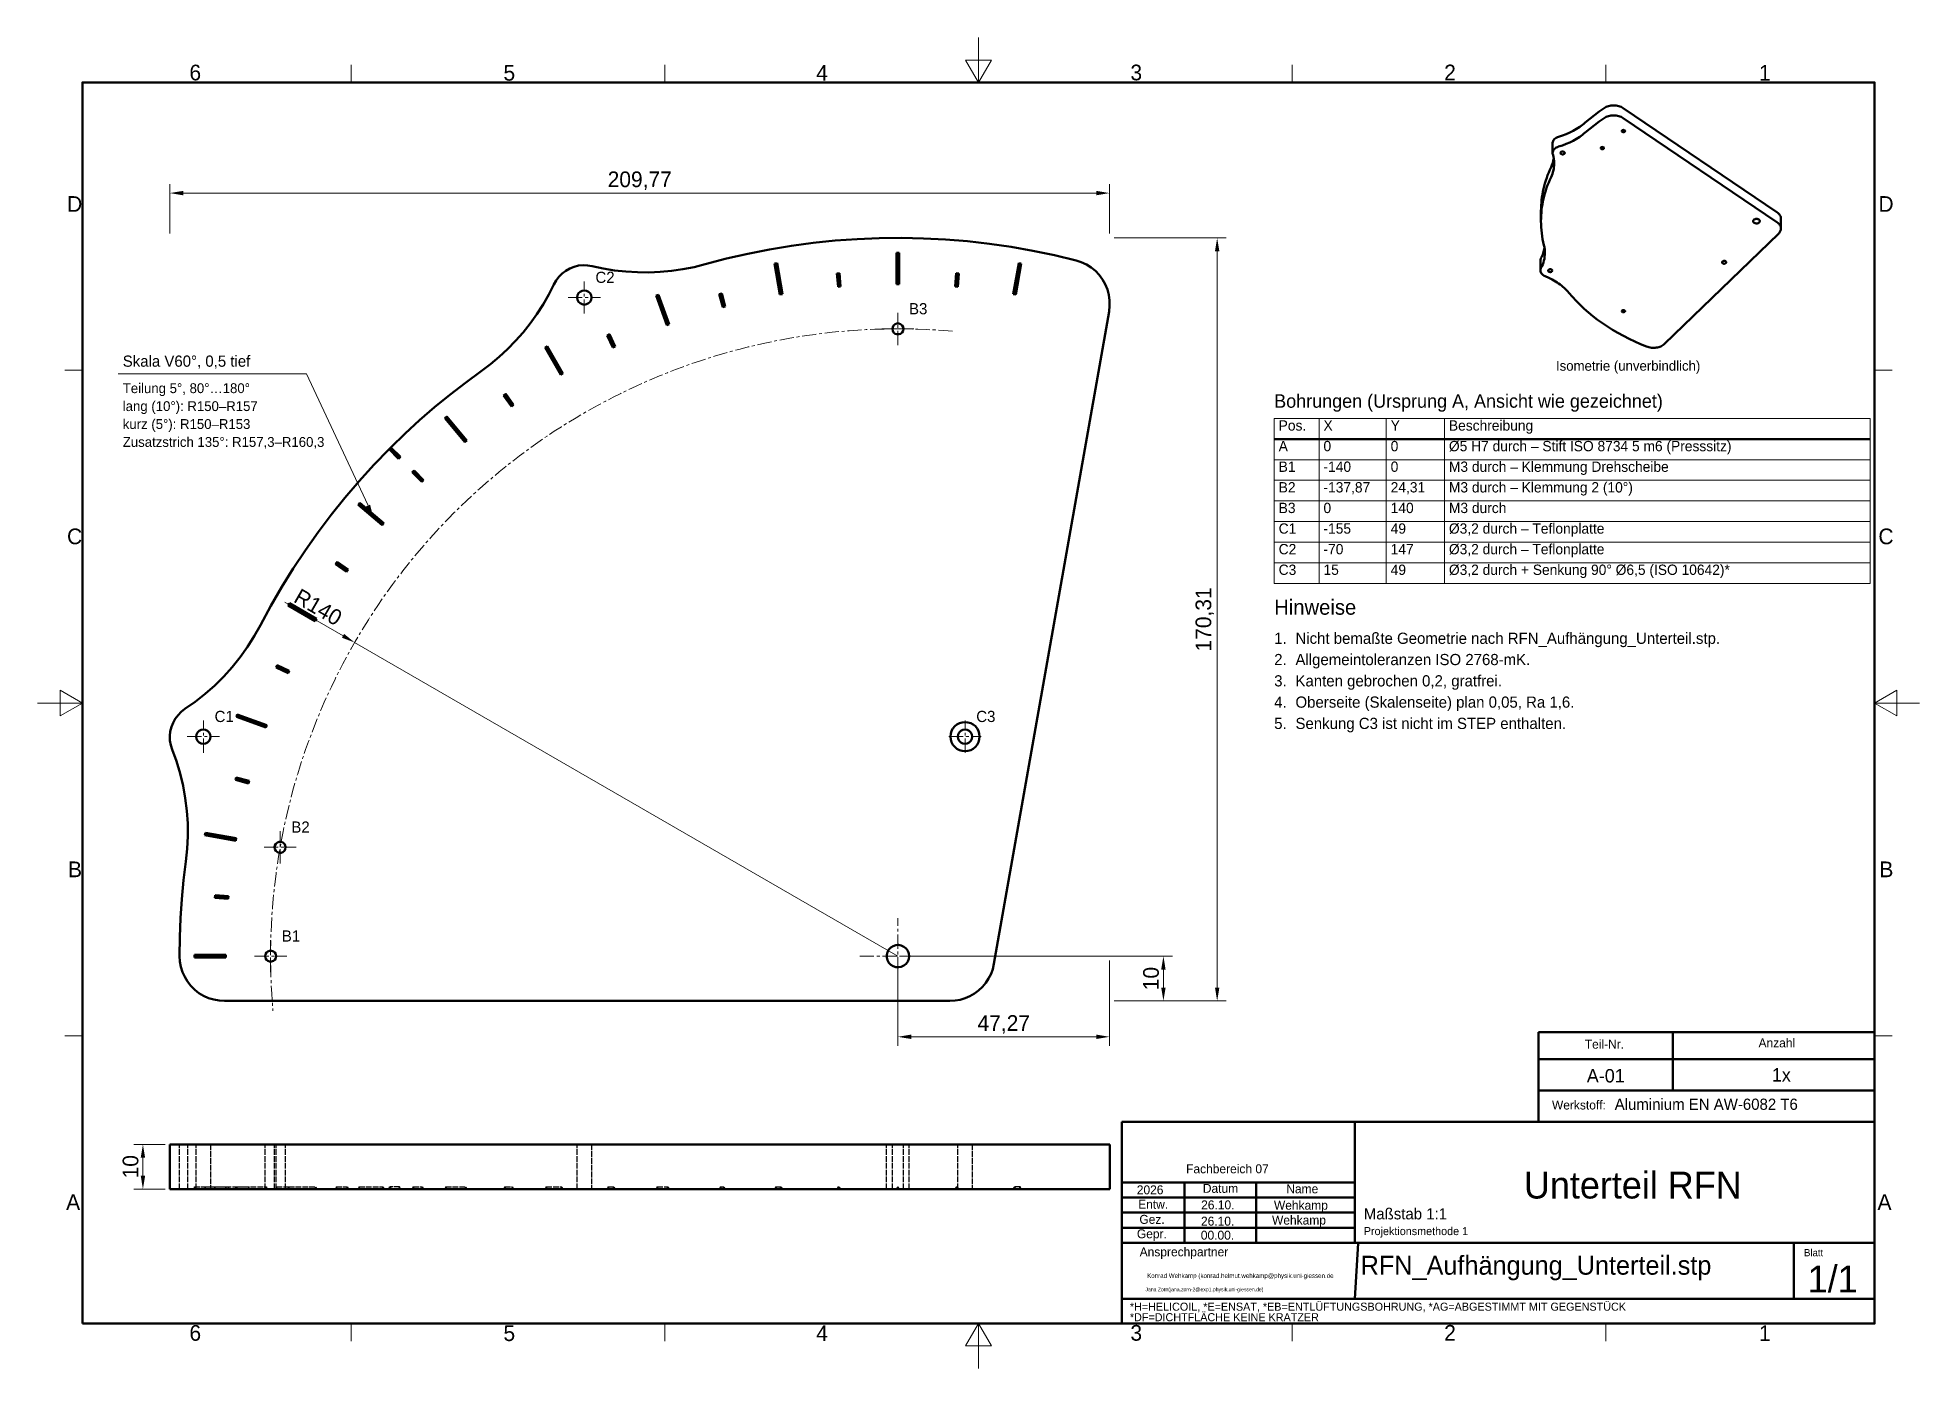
# Model space of a CAD drawing. Header units: metres. Extents: x 0 to 420, y 0 to 297.
import ezdxf
from ezdxf.enums import TextEntityAlignment as Align

# ---------------------------------------------------------------- set-up
doc = ezdxf.new("R2010")
doc.units = ezdxf.units.M
doc.linetypes.add('CENTER', pattern=[5.08, 3.175, -0.635, 0.635, -0.635])
doc.linetypes.add('DASHED', pattern=[1.524, 1.27, -0.254])
for name, color, linetype, lineweight in [('DUENN', 7, 'CONTINUOUS', 18), ('MASS', 7, 'CONTINUOUS', 18), ('MITTE', 7, 'CENTER', 18), ('RAHMEN', 7, 'CONTINUOUS', 50), ('SICHT', 7, 'CONTINUOUS', 50), ('TEXT', 7, 'CONTINUOUS', 25), ('VERDECKT', 7, 'DASHED', 25)]:
    doc.layers.add(name, color=color, linetype=linetype, lineweight=lineweight)
doc.dimstyles.new('ISO_HZ', dxfattribs={"dimtxt": 3.5, "dimasz": 3, "dimexe": 2, "dimexo": 1, "dimgap": 1, "dimtad": 1, "dimtxsty": 'Standard', "dimcen": 2.5, "dimclrd": 7, "dimclre": 7, "dimclrt": 7, "dimazin": 3, "dimtfac": 1, "dimtmove": 0, "dimatfit": 3, "dimlwd": 18, "dimlwe": 18})

msp = doc.modelspace()

# ---------------------------------------------------------------- texts
at = {"layer": 'TEXT'}
for s, height, p in [('C2', 2.5, (124.5, 241.5)), ('B3', 2.5, (194.5, 234.5)), ('Skala V60°, 0,5 tief', 2.5, (19, 222.8)), ('Teilung 5°, 80°…180°', 2.2, (19, 217)), ('lang (10°): R150–R157', 2.2, (19, 213)), ('Bohrungen (Ursprung A, Ansicht wie gezeichnet)', 3, (276, 213.5)), ('kurz (5°): R150–R153', 2.2, (19, 209)), ('Pos.', 2.3, (277, 208.6)), ('X', 2.3, (287, 208.6)), ('Y', 2.3, (302, 208.6)), ('Beschreibung', 2.3, (315, 208.6)), ('Zusatzstrich 135°: R157,3–R160,3', 2.2, (19, 205)), ('A', 2.3, (277, 204)), ('0', 2.3, (287, 204)), ('0', 2.3, (302, 204)), ('%%c5 H7 durch – Stift ISO 8734 5 m6 (Presssitz)', 2.3, (315, 204)), ('B1', 2.3, (277, 199.4)), ('-140', 2.3, (287, 199.4)), ('0', 2.3, (302, 199.4)), ('M3 durch – Klemmung Drehscheibe', 2.3, (315, 199.4)), ('B2', 2.3, (277, 194.8)), ('-137,87', 2.3, (287, 194.8)), ('24,31', 2.3, (302, 194.8)), ('M3 durch – Klemmung 2 (10°)', 2.3, (315, 194.8)), ('B3', 2.3, (277, 190.2)), ('0', 2.3, (287, 190.2)), ('140', 2.3, (302, 190.2)), ('M3 durch', 2.3, (315, 190.2)), ('C1', 2.3, (277, 185.6)), ('-155', 2.3, (287, 185.6)), ('49', 2.3, (302, 185.6)), ('%%c3,2 durch – Teflonplatte', 2.3, (315, 185.6)), ('C2', 2.3, (277, 181)), ('-70', 2.3, (287, 181)), ('147', 2.3, (302, 181)), ('%%c3,2 durch – Teflonplatte', 2.3, (315, 181)), ('C3', 2.3, (277, 176.4)), ('15', 2.3, (287, 176.4)), ('49', 2.3, (302, 176.4)), ('%%c3,2 durch + Senkung 90° %%c6,5 (ISO 10642)*', 2.3, (315, 176.4)), ('C1', 2.5, (39.5, 143.5)), ('C3', 2.5, (209.5, 143.5)), ('B2', 2.5, (56.63, 118.81)), ('B1', 2.5, (54.5, 94.5)), ('Maßstab 1:1', 2.5, (296, 32.5)), ('Projektionsmethode 1', 1.8, (296, 29.2))]:
    msp.add_text(s, height=height, dxfattribs=at).set_placement(p, align=Align.BOTTOM_LEFT)
msp.add_text('Isometrie (unverbindlich)', height=2.2, dxfattribs=at).set_placement((355, 222), align=Align.BOTTOM_CENTER)
for s, height, p in [('Hinweise', 3.375, (276, 168.2)), ('1.', 2.5, (276, 161.7)), ('Nicht bemaßte Geometrie nach RFN_Aufhängung_Unterteil.stp.', 2.5, (280.75, 161.7)), ('2.', 2.5, (276, 156.95)), ('Allgemeintoleranzen ISO 2768-mK.', 2.5, (280.75, 156.95)), ('3.', 2.5, (276, 152.2)), ('Kanten gebrochen 0,2, gratfrei.', 2.5, (280.75, 152.2)), ('4.', 2.5, (276, 147.45)), ('Oberseite (Skalenseite) plan 0,05, Ra 1,6.', 2.5, (280.75, 147.45)), ('5.', 2.5, (276, 142.7)), ('Senkung C3 ist nicht im STEP enthalten.', 2.5, (280.75, 142.7))]:
    msp.add_text(s, height=height, dxfattribs=at).set_placement(p)
at = {"layer": 'TEXT', "attachment_point": 1}
for s, insert, char_height in [('6', (33.883, 290.965), 3.5), ('5', (103.975, 290.9), 3.5), ('4', (173.779, 290.9), 3.5), ('3', (243.911, 290.974), 3.5), ('2', (313.939, 290.974), 3.5), ('1', (384.21, 290.911), 3.5), ('D', (6.568, 261.625), 3.5), ('D', (410.868, 261.625), 3.5), ('C', (6.559, 187.437), 3.5), ('C', (410.859, 187.437), 3.5), ('B', (6.782, 113.125), 3.5), ('B', (411.082, 113.125), 3.5), ('Teil-Nr.', (345.323, 73.355), 2), ('Anzahl', (384.103, 73.644), 2), ('A-01', (345.768, 66.806), 3), ('1x', (387.068, 67), 3), ('Werkstoff:', (337.994, 59.778), 2), ('Aluminium EN AW-6082 T6', (352, 60.2), 2.5), ('Fachbereich 07', (256.343, 45.537), 2), ('Unterteil RFN', (331.746, 43.907), 6), ('A', (6.361, 38.875), 3.5), ('2026', (245.332, 40.844), 2), ('Datum', (260.074, 41.177), 2), ('Name', (278.698, 41.076), 2), ('A', (410.661, 38.875), 3.5), ('Entw.', (245.645, 37.614), 2), ('Gez.', (245.91, 34.253), 2), ('26.10.', (259.659, 33.854), 2), ('26.10.', (259.694, 37.488), 2), ('Wehkamp', (275.515, 34.089), 2), ('Wehkamp', (275.942, 37.409), 2), ('Gepr.', (245.351, 31.036), 2), ('00.00.', (259.625, 30.72), 2), ('Ansprechpartner', (245.973, 27.003), 2), ('RFN_Aufhängung_Unterteil.stp', (295.297, 25.117), 4.21245), ('Blatt', (394.26, 26.62), 1.6), ('Konrad Wehkamp (konrad.helmut.wehkamp@physik.uni-giessen.de', (247.636, 21.186), 1), ('1/1', (395.075, 22.945), 6), ('Jana Zorn(jana.zorn-2@exp1.physik.uni-giessen.de)', (247.263, 18.031), 0.82), ('*H=HELICOIL, *E=ENSAT, *EB=ENTLÜFTUNGSBOHRUNG, *AG=ABGESTIMMT MIT GEGENSTÜCK', (243.778, 14.667), 1.8), ('*DF=DICHTFLÄCHE KEINE KRATZER', (243.778, 12.319), 1.8), ('6', (33.883, 9.665), 3.5), ('5', (103.975, 9.6), 3.5), ('4', (173.779, 9.6), 3.5), ('3', (243.911, 9.674), 3.5), ('2', (313.939, 9.674), 3.5), ('1', (384.21, 9.611), 3.5)]:
    msp.add_mtext(s, dxfattribs=dict(at, insert=insert, char_height=char_height))

# ---------------------------------------------------------------- dimensions: what is measured, and where the dimension line sits
at = {"layer": 'MASS'}
for base, p1, p2 in [((29.504, 262.305), (29.504, 252.305), (239.271, 252.305)), ((192, 74), (192, 92), (239.271, 92))]:
    msp.add_linear_dim(base=base, p1=p1, p2=p2, dimstyle='ISO_HZ', override={"dimdec": 2, "dimlfac": 1}, dxfattribs=at).render()
for base, p1, p2 in [((263.2715, 82), (239.2715, 82), (239.2715, 252.3054)), ((251.271, 82), (239.271, 82), (192, 92)), ((23.5, 40), (29.5, 40), (29.5, 50))]:
    msp.add_linear_dim(base=base, p1=p1, p2=p2, angle=90, dimstyle='ISO_HZ', override={"dimdec": 2, "dimlfac": 1}, dxfattribs=at).render()
msp.add_radius_dim(center=(192, 92), mpoint=(70.756, 162), text='R140', dimstyle='ISO_HZ', override={"dimlfac": 1}, dxfattribs=at).render()

# ---------------------------------------------------------------- linework, layer by layer
at = {"layer": 'DUENN'}
for p, q in [((276, 212), (409, 212)), ((276, 212), (276, 175.2)), ((286, 212), (286, 175.2)), ((301, 212), (301, 175.2)), ((314, 212), (314, 175.2)), ((409, 212), (409, 175.2)), ((276, 202.8), (409, 202.8)), ((276, 198.2), (409, 198.2)), ((276, 193.6), (409, 193.6)), ((276, 189), (409, 189)), ((276, 184.4), (409, 184.4)), ((276, 179.8), (409, 179.8)), ((276, 175.2), (409, 175.2))]:
    msp.add_line(p, q, dxfattribs=at)
for points in [[(210, 297), (210, 287), (207.113, 292), (212.887, 292), (210, 287)], [(70, 287), (70, 290.9)], [(140, 287), (140, 290.9)], [(280, 287), (280, 290.9)], [(350, 287), (350, 290.9)], [(10, 222.75), (6.1, 222.75)], [(410, 222.75), (413.9, 222.75)], [(0, 148.5), (10, 148.5), (5, 151.387), (5, 145.613), (10, 148.5)], [(420, 148.5), (410, 148.5), (415, 151.387), (415, 145.613), (410, 148.5)], [(10, 74.25), (6.1, 74.25)], [(410, 74.25), (413.9, 74.25)], [(70, 10), (70, 6.1)], [(140, 10), (140, 6.1)], [(210, 0), (210, 10), (207.113, 5), (212.887, 5), (210, 10)], [(280, 10), (280, 6.1)], [(350, 10), (350, 6.1)]]:
    msp.add_lwpolyline(points, dxfattribs=at)
at = {"layer": 'MASS'}
msp.add_lwpolyline([(74.795, 190.347), (60, 222), (18, 222)], dxfattribs=at)
msp.add_solid([(74.795, 190.347), (74.208, 192.776), (73.308, 192.356)], dxfattribs=at)
at = {"layer": 'MITTE'}
for p, q in [((122, 235.4), (122, 242.6)), ((118.4, 239), (125.6, 239)), ((192, 228.4), (192, 235.6)), ((188.4, 232), (195.6, 232)), ((37, 137.4), (37, 144.6)), ((207, 137.4), (207, 144.6)), ((33.4, 141), (40.6, 141)), ((203.4, 141), (210.6, 141)), ((54.13, 112.71), (54.13, 119.91)), ((50.53, 116.31), (57.73, 116.31)), ((192, 83.5), (192, 100.5)), ((52, 88.4), (52, 95.6)), ((48.4, 92), (55.6, 92)), ((183.5, 92), (200.5, 92))]:
    msp.add_line(p, q, dxfattribs=at)
msp.add_arc((192, 92), 140, 85, 185, dxfattribs=at)
at = {"layer": 'RAHMEN'}
for p, q in [((335, 55), (335, 75)), ((335, 75), (410, 75)), ((410, 75), (335, 75)), ((335, 75), (335, 69)), ((335, 75), (365, 75)), ((335, 62), (335, 75)), ((365, 75), (365, 62)), ((410, 75), (410, 55)), ((410, 69), (410, 75)), ((335, 62), (335, 69)), ((335, 69), (410, 69)), ((335, 69), (410, 69)), ((410, 69), (410, 62)), ((410, 62), (335, 62)), ((335, 62), (335, 55)), ((410, 62), (335, 62)), ((365, 62), (335, 62)), ((410, 55), (410, 62)), ((410, 55), (242, 55)), ((242, 55), (242, 10)), ((242, 55), (294, 55)), ((242, 41.5), (242, 55)), ((294, 28), (294, 55)), ((294, 55), (294, 41.5)), ((410, 55), (335, 55)), ((335, 55), (410, 55)), ((410, 10), (410, 55)), ((242, 41.5), (294, 41.5)), ((294, 41.5), (242, 41.5)), ((242, 41.5), (294, 41.5)), ((242, 28), (242, 41.5)), ((242, 41.5), (294, 41.5)), ((242, 38.125), (242, 41.5)), ((294, 38.125), (242, 38.125)), ((242, 38.125), (294, 38.125)), ((242, 34.75), (242, 38.125)), ((256, 28), (256, 41.5)), ((272, 28), (272, 41.5)), ((294, 41.5), (294, 28)), ((294, 41.5), (294, 38.125)), ((294, 38.125), (294, 34.75)), ((294, 34.75), (242, 34.75)), ((242, 34.75), (294, 34.75)), ((242, 31.375), (242, 34.75)), ((294, 34.75), (294, 31.375)), ((294, 31.375), (242, 31.375)), ((242, 31.375), (294, 31.375)), ((242, 28), (242, 31.375)), ((294, 31.375), (294, 28)), ((242, 28), (410, 28)), ((242, 28), (294, 28)), ((294, 28), (242, 28)), ((294, 28), (242, 28)), ((242, 28), (294, 28)), ((242, 15.5), (242, 28)), ((294.759, 27.954), (294, 15.5)), ((392, 15.5), (392, 28)), ((242, 15.5), (410, 15.5)), ((294, 15.5), (242, 15.5)), ((242, 10), (410, 10))]:
    msp.add_line(p, q, dxfattribs=at)
msp.add_lwpolyline([(10, 10), (10, 287), (410, 287), (410, 10), (10, 10)], dxfattribs=at)
at = {"layer": 'SICHT'}
msp.add_line((276, 207.4), (409, 207.4), dxfattribs=at)
for points in [[(353.873, 281.272), (353.655, 281.406), (353.419, 281.525), (353.166, 281.627), (352.9, 281.712), (352.623, 281.779), (352.337, 281.828), (352.046, 281.857), (351.752, 281.867), (351.458, 281.857), (351.167, 281.828), (350.881, 281.779), (350.604, 281.712), (350.338, 281.627), (350.085, 281.525), (349.849, 281.406), (349.63, 281.272)], [(345.44, 278.034), (345.144, 277.78), (344.837, 277.534), (344.518, 277.293), (344.187, 277.06), (343.495, 276.616), (342.762, 276.203), (341.992, 275.821), (341.188, 275.474), (340.353, 275.162), (339.49, 274.887)], [(349.63, 281.272), (348.524, 280.498), (347.456, 279.7), (346.428, 278.878), (345.44, 278.034)], [(349.63, 279.064), (348.524, 278.29), (347.456, 277.491), (346.428, 276.669), (345.44, 275.825)], [(349.63, 279.064), (349.849, 279.197), (350.085, 279.316), (350.338, 279.419), (350.604, 279.504), (350.881, 279.571), (351.167, 279.619), (351.458, 279.649), (351.752, 279.658), (352.046, 279.649), (352.337, 279.619), (352.623, 279.571), (352.9, 279.504), (353.166, 279.419), (353.419, 279.316), (353.655, 279.197), (353.873, 279.064)], [(388.222, 258.027), (353.873, 281.272)], [(388.222, 255.818), (353.873, 279.064)], [(339.49, 274.887), (339.2, 274.784), (338.936, 274.655), (338.702, 274.501), (338.503, 274.325), (338.344, 274.132), (338.228, 273.926), (338.158, 273.71), (338.134, 273.49)], [(338.134, 273.49), (338.134, 271.281)], [(339.49, 272.678), (340.353, 272.954), (341.188, 273.265), (341.992, 273.613), (342.762, 273.994), (343.495, 274.408), (344.187, 274.852), (344.518, 275.085), (344.837, 275.325), (345.144, 275.572), (345.44, 275.825)], [(353.572, 276.148), (353.579, 276.197), (353.6, 276.244), (353.634, 276.287), (353.68, 276.325), (353.799, 276.379), (353.94, 276.398), (354.082, 276.379), (354.201, 276.325), (354.247, 276.287), (354.281, 276.244), (354.302, 276.197), (354.309, 276.148)], [(354.201, 275.972), (354.114, 275.928), (354.012, 275.903), (353.904, 275.9), (353.799, 275.918), (353.706, 275.955), (353.634, 276.01), (353.587, 276.076), (353.572, 276.148)], [(354.309, 276.148), (354.302, 276.1), (354.281, 276.053), (354.247, 276.01), (354.201, 275.972)], [(338.397, 270.038), (338.299, 269.542), (338.164, 269.049), (337.993, 268.561), (337.787, 268.08)], [(337.787, 265.871), (337.95, 266.244), (338.092, 266.621), (338.212, 267.001), (338.31, 267.384), (338.387, 267.77), (338.442, 268.157), (338.475, 268.545), (338.486, 268.934)], [(339.49, 272.678), (339.2, 272.576), (338.936, 272.446), (338.702, 272.292), (338.503, 272.117), (338.344, 271.924), (338.228, 271.717), (338.158, 271.501), (338.134, 271.281)], [(338.134, 271.281), (338.146, 271.127), (338.18, 270.975)], [(338.486, 268.934), (338.467, 269.448), (338.41, 269.96), (338.314, 270.469), (338.18, 270.975)], [(339.883, 271.267), (339.892, 271.33), (339.919, 271.391), (339.964, 271.447), (340.023, 271.496)], [(340.843, 271.267), (340.834, 271.203), (340.806, 271.142), (340.762, 271.086), (340.702, 271.037), (340.63, 270.996), (340.547, 270.966), (340.457, 270.948), (340.363, 270.942), (340.269, 270.948), (340.179, 270.966), (340.096, 270.996), (340.023, 271.037), (339.964, 271.086), (339.919, 271.142), (339.892, 271.203), (339.883, 271.267)], [(340.023, 271.496), (340.137, 271.553), (340.269, 271.585), (340.41, 271.59), (340.547, 271.567), (340.667, 271.518), (340.762, 271.447), (340.822, 271.361), (340.843, 271.267)], [(348.866, 272.353), (348.873, 272.402), (348.894, 272.448), (348.928, 272.492), (348.974, 272.529), (349.093, 272.584), (349.235, 272.603), (349.376, 272.584), (349.495, 272.529), (349.541, 272.492), (349.575, 272.448), (349.596, 272.402), (349.603, 272.353)], [(349.495, 272.176), (349.408, 272.133), (349.307, 272.108), (349.198, 272.104), (349.093, 272.122), (349.001, 272.16), (348.928, 272.214), (348.882, 272.28), (348.866, 272.353)], [(349.603, 272.353), (349.596, 272.304), (349.575, 272.257), (349.541, 272.214), (349.495, 272.176)], [(337.787, 268.08), (337.519, 267.487), (337.268, 266.891), (337.033, 266.291), (336.815, 265.689), (336.615, 265.084), (336.431, 264.477), (336.265, 263.867), (336.116, 263.256), (335.984, 262.642), (335.869, 262.027), (335.771, 261.411), (335.691, 260.793), (335.629, 260.175), (335.583, 259.555), (335.556, 258.936), (335.545, 258.316)], [(337.787, 265.871), (337.517, 265.275), (337.265, 264.675), (337.029, 264.072), (336.811, 263.467), (336.609, 262.858), (336.425, 262.247), (336.258, 261.634), (336.109, 261.019), (335.977, 260.402), (335.863, 259.783), (335.766, 259.163), (335.686, 258.542), (335.625, 257.919), (335.581, 257.297), (335.554, 256.673), (335.545, 256.05)], [(335.545, 258.316), (335.545, 258.304), (335.545, 258.292), (335.545, 258.28), (335.545, 258.269), (335.545, 258.257), (335.545, 258.245), (335.545, 258.233), (335.545, 258.221), (335.545, 258.209), (335.545, 258.197), (335.545, 258.186), (335.545, 258.174), (335.545, 258.162), (335.545, 258.15)], [(335.545, 258.15), (335.545, 258.15), (335.545, 258.15), (335.545, 258.149), (335.545, 258.149), (335.545, 258.149), (335.545, 258.149), (335.545, 258.148), (335.545, 258.148), (335.545, 258.148), (335.545, 258.148), (335.545, 258.148), (335.545, 258.147), (335.545, 258.147), (335.545, 258.147)], [(335.545, 258.15), (335.545, 256.05)], [(382.888, 256.049), (382.902, 256.148), (382.945, 256.243), (383.014, 256.331), (383.107, 256.408), (383.221, 256.471), (383.351, 256.518), (383.492, 256.547), (383.638, 256.557), (383.784, 256.547), (383.925, 256.518), (384.055, 256.471), (384.168, 256.408), (384.261, 256.331), (384.331, 256.243), (384.373, 256.148), (384.388, 256.049)], [(389.1, 256.591), (389.086, 256.79), (389.043, 256.987), (388.971, 257.18), (388.872, 257.368), (388.746, 257.548), (388.595, 257.719), (388.419, 257.879), (388.222, 258.027)], [(389.1, 256.591), (389.1, 254.382)], [(148.982, 246.428), (153.747, 247.676), (158.547, 248.778), (163.38, 249.732), (168.239, 250.537), (173.12, 251.192), (178.02, 251.697), (182.933, 252.051), (187.854, 252.254), (192.779, 252.305), (197.703, 252.206), (202.622, 251.955), (207.531, 251.553), (212.426, 251.001), (217.301, 250.298), (222.152, 249.446), (226.975, 248.446), (231.764, 247.297)], [(335.545, 256.05), (335.556, 255.371), (335.587, 254.693), (335.639, 254.016), (335.712, 253.339), (335.806, 252.664), (335.921, 251.99), (336.056, 251.318), (336.212, 250.647)], [(363.116, 228.628), (388.558, 253.218)], [(384.168, 255.69), (384.085, 255.641), (383.991, 255.601), (383.784, 255.551), (383.564, 255.544), (383.351, 255.58), (383.162, 255.657), (383.082, 255.708), (383.014, 255.767), (382.96, 255.832), (382.92, 255.902), (382.896, 255.975), (382.888, 256.049)], [(384.388, 256.049), (384.373, 255.95), (384.331, 255.855), (384.261, 255.767), (384.168, 255.69)], [(388.222, 255.818), (388.419, 255.67), (388.595, 255.51), (388.746, 255.34), (388.872, 255.159), (388.971, 254.972), (389.043, 254.779), (389.086, 254.581), (389.1, 254.382)], [(389.1, 254.382), (389.092, 254.228), (389.066, 254.074), (389.022, 253.921), (388.962, 253.772), (388.884, 253.626), (388.791, 253.485), (388.682, 253.348), (388.558, 253.218)], [(191.717, 241.995), (191.717, 248.995)], [(191.717, 248.995), (192.294, 248.995)], [(192.006, 248.995), (192.006, 241.995)], [(192.294, 248.995), (192.294, 241.995)], [(336.331, 250.067), (336.277, 249.772), (336.21, 249.479), (336.131, 249.186), (336.039, 248.896), (335.934, 248.608), (335.817, 248.321), (335.688, 248.038), (335.546, 247.756)], [(335.546, 245.548), (335.75, 245.961), (335.927, 246.379), (336.077, 246.802), (336.2, 247.23), (336.297, 247.66), (336.365, 248.093), (336.407, 248.527), (336.42, 248.963)], [(336.42, 248.963), (336.407, 249.386), (336.368, 249.808), (336.303, 250.229), (336.212, 250.647)], [(115.222, 241.927), (115.722, 242.821), (116.34, 243.638), (117.063, 244.363), (117.878, 244.983), (118.771, 245.486), (119.723, 245.863), (120.718, 246.107), (121.736, 246.212), (122.76, 246.178), (123.769, 246.005)], [(123.769, 246.005), (126.261, 245.467), (128.776, 245.057), (131.31, 244.775), (133.854, 244.623), (136.403, 244.601), (138.949, 244.709), (141.487, 244.946), (144.01, 245.312), (146.51, 245.807), (148.982, 246.428)], [(164.458, 246.561), (165.027, 246.661)], [(165.674, 239.667), (164.458, 246.561)], [(164.743, 246.611), (165.958, 239.717)], [(165.027, 246.661), (166.242, 239.768)], [(178.383, 244.389), (178.958, 244.439)], [(178.644, 241.4), (178.383, 244.389)], [(178.67, 244.414), (178.932, 241.425)], [(178.958, 244.439), (179.219, 241.451)], [(204.791, 241.45), (205.052, 244.438)], [(205.052, 244.438), (205.628, 244.388)], [(205.34, 244.413), (205.079, 241.425)], [(205.628, 244.388), (205.366, 241.399)], [(217.768, 239.766), (218.984, 246.659)], [(219.268, 246.609), (218.053, 239.716)], [(219.553, 246.559), (218.337, 239.665)], [(218.984, 246.659), (219.553, 246.559)], [(231.764, 247.297), (232.949, 246.914), (234.076, 246.387), (235.129, 245.723), (236.092, 244.934), (236.949, 244.032), (237.688, 243.03), (238.296, 241.944), (238.765, 240.791), (239.086, 239.588), (239.256, 238.355), (239.271, 237.11), (239.132, 235.873)], [(335.546, 247.756), (335.489, 247.632), (335.448, 247.504), (335.423, 247.375), (335.415, 247.244)], [(335.415, 247.244), (335.415, 245.036)], [(335.546, 245.548), (335.489, 245.423), (335.448, 245.295), (335.423, 245.166), (335.415, 245.036)], [(335.415, 245.036), (335.434, 244.841), (335.488, 244.65), (335.579, 244.465), (335.703, 244.29), (335.86, 244.127), (336.046, 243.978), (336.259, 243.847), (336.494, 243.735)], [(341.753, 240.055), (341.512, 240.334), (341.257, 240.608), (340.99, 240.876), (340.71, 241.138), (340.418, 241.394), (340.115, 241.644), (339.799, 241.887), (339.472, 242.123), (339.135, 242.352), (338.786, 242.574), (338.059, 242.993), (337.294, 243.381), (336.494, 243.735)], [(337.125, 244.995), (337.134, 245.058), (337.162, 245.119), (337.206, 245.175), (337.266, 245.225)], [(338.085, 244.995), (338.076, 244.932), (338.049, 244.871), (338.004, 244.814), (337.945, 244.765), (337.872, 244.725), (337.789, 244.695), (337.699, 244.676), (337.605, 244.67), (337.512, 244.676), (337.421, 244.695), (337.338, 244.725), (337.266, 244.765), (337.206, 244.814), (337.162, 244.871), (337.134, 244.932), (337.125, 244.995)], [(337.266, 245.225), (337.379, 245.281), (337.512, 245.314), (337.652, 245.318), (337.789, 245.295), (337.91, 245.246), (338.004, 245.175), (338.065, 245.089), (338.085, 244.995)], [(375.945, 246.861), (375.955, 246.925), (375.982, 246.986), (376.026, 247.042), (376.086, 247.091)], [(376.905, 246.861), (376.896, 246.798), (376.869, 246.737), (376.824, 246.681), (376.765, 246.631), (376.692, 246.591), (376.609, 246.561), (376.519, 246.543), (376.425, 246.536), (376.332, 246.543), (376.242, 246.561), (376.159, 246.591), (376.086, 246.631), (376.026, 246.681), (375.982, 246.737), (375.955, 246.798), (375.945, 246.861)], [(376.086, 247.091), (376.199, 247.148), (376.332, 247.18), (376.472, 247.184), (376.609, 247.161), (376.73, 247.112), (376.824, 247.042), (376.885, 246.955), (376.905, 246.861)], [(99.03, 222.596), (101.068, 224.127), (103.026, 225.759), (104.898, 227.489), (106.679, 229.312), (108.365, 231.224), (109.951, 233.219), (111.434, 235.293), (112.809, 237.439), (114.072, 239.652), (115.222, 241.927)], [(120.4, 239), (120.478, 239.494), (120.706, 239.94), (121.06, 240.294), (121.506, 240.522), (122, 240.6), (122.494, 240.522), (122.94, 240.294), (123.294, 239.94), (123.522, 239.494), (123.6, 239), (123.522, 238.506), (123.294, 238.06), (122.94, 237.706), (122.494, 237.478), (122, 237.4), (121.506, 237.478), (121.06, 237.706), (120.706, 238.06), (120.478, 238.506), (120.4, 239)], [(138.037, 239.43), (138.579, 239.628)], [(140.431, 232.852), (138.037, 239.43)], [(138.308, 239.529), (140.702, 232.951)], [(138.579, 239.628), (140.973, 233.05)], [(152.127, 239.709), (152.684, 239.858)], [(152.903, 236.811), (152.127, 239.709)], [(152.406, 239.784), (153.182, 236.886)], [(152.684, 239.858), (153.461, 236.961)], [(166.242, 239.768), (165.674, 239.667)], [(179.219, 241.451), (178.644, 241.4)], [(192.294, 241.995), (191.717, 241.995)], [(205.366, 241.399), (204.791, 241.45)], [(218.337, 239.665), (217.768, 239.766)], [(341.753, 240.055), (342.547, 239.138), (343.385, 238.24), (344.265, 237.36), (345.187, 236.5), (346.151, 235.661), (347.154, 234.844), (348.196, 234.049), (349.276, 233.278), (350.393, 232.531), (351.545, 231.809), (352.731, 231.113), (353.95, 230.444), (355.201, 229.802), (356.482, 229.188), (357.792, 228.602), (359.13, 228.046)], [(153.461, 236.961), (152.903, 236.811)], [(239.132, 235.873), (213.457, 90.264)], [(353.572, 235.951), (353.579, 236), (353.6, 236.047), (353.634, 236.09), (353.68, 236.128), (353.799, 236.182), (353.94, 236.201), (354.082, 236.182), (354.201, 236.128), (354.247, 236.09), (354.281, 236.047), (354.302, 236), (354.309, 235.951)], [(354.201, 235.775), (354.114, 235.731), (354.012, 235.706), (353.904, 235.703), (353.799, 235.721), (353.706, 235.758), (353.634, 235.813), (353.587, 235.879), (353.572, 235.951)], [(354.309, 235.951), (354.302, 235.903), (354.281, 235.856), (354.247, 235.813), (354.201, 235.775)], [(140.973, 233.05), (140.431, 232.852)], [(193.23, 231.995), (193.156, 231.575), (192.942, 231.205), (192.615, 230.93), (192.214, 230.784), (191.787, 230.784), (191.386, 230.93), (191.058, 231.205), (190.845, 231.575), (190.771, 231.995), (190.845, 232.416), (191.058, 232.785), (191.386, 233.06), (191.787, 233.206), (192.214, 233.206), (192.615, 233.06), (192.942, 232.785), (193.156, 232.416), (193.23, 231.995)], [(113.255, 227.82), (113.755, 228.108)], [(116.755, 221.757), (113.255, 227.82)], [(113.505, 227.964), (117.005, 221.902)], [(113.755, 228.108), (117.255, 222.046)], [(127.082, 230.541), (127.605, 230.785)], [(128.35, 227.822), (127.082, 230.541)], [(127.344, 230.663), (128.612, 227.944)], [(127.605, 230.785), (128.873, 228.066)], [(128.873, 228.066), (128.35, 227.822)], [(363.116, 228.628), (362.945, 228.478), (362.753, 228.34), (362.544, 228.214), (362.318, 228.101), (362.078, 228.004), (361.825, 227.922), (361.562, 227.857), (361.291, 227.808), (361.015, 227.777), (360.736, 227.763), (360.456, 227.767), (360.177, 227.789), (359.903, 227.828), (359.636, 227.884), (359.377, 227.957), (359.13, 228.046)], [(78.85, 205.561), (82.014, 208.627), (85.261, 211.606), (88.589, 214.494), (91.995, 217.29), (95.476, 219.991), (99.03, 222.596)], [(117.255, 222.046), (116.755, 221.757)], [(104.01, 217.163), (104.483, 217.494)], [(105.731, 214.706), (104.01, 217.163)], [(104.247, 217.329), (105.967, 214.871)], [(104.483, 217.494), (106.204, 215.037)], [(106.204, 215.037), (105.731, 214.706)], [(90.865, 212.082), (91.308, 212.453)], [(95.365, 206.72), (90.865, 212.082)], [(91.086, 212.268), (95.586, 206.905)], [(91.308, 212.453), (95.807, 207.091)], [(95.807, 207.091), (95.365, 206.72)], [(49.721, 165.863), (52.038, 170.164), (54.485, 174.393), (57.059, 178.545), (59.759, 182.617), (62.582, 186.604), (65.525, 190.504), (68.585, 194.312), (71.76, 198.025), (75.047, 201.639), (78.442, 205.152)], [(78.442, 205.152), (78.457, 205.167), (78.471, 205.181), (78.486, 205.196), (78.5, 205.211), (78.515, 205.225), (78.53, 205.24), (78.544, 205.254), (78.559, 205.269), (78.573, 205.284), (78.588, 205.298), (78.602, 205.313), (78.617, 205.327), (78.632, 205.342), (78.646, 205.357)], [(80.563, 203.031), (78.442, 205.152)], [(78.646, 205.357), (78.661, 205.371), (78.675, 205.386), (78.69, 205.4), (78.704, 205.415), (78.719, 205.429), (78.734, 205.444), (78.748, 205.459), (78.763, 205.473), (78.777, 205.488), (78.792, 205.502), (78.807, 205.517), (78.821, 205.531), (78.836, 205.546), (78.85, 205.561)], [(80.767, 203.235), (78.646, 205.357)], [(78.85, 205.561), (80.972, 203.439)], [(80.972, 203.439), (80.563, 203.031)], [(83.612, 199.982), (84.02, 200.391)], [(85.733, 197.861), (83.612, 199.982)], [(83.816, 200.186), (85.937, 198.065)], [(84.02, 200.391), (86.141, 198.269)], [(86.141, 198.269), (85.733, 197.861)], [(71.549, 192.696), (71.92, 193.138)], [(76.911, 188.196), (71.549, 192.696)], [(71.734, 192.917), (77.097, 188.417)], [(71.92, 193.138), (77.282, 188.639)], [(77.282, 188.639), (76.911, 188.196)], [(66.507, 179.52), (66.838, 179.993)], [(68.964, 177.799), (66.507, 179.52)], [(66.672, 179.757), (69.13, 178.036)], [(66.838, 179.993), (69.295, 178.272)], [(69.295, 178.272), (68.964, 177.799)], [(55.892, 170.25), (56.181, 170.75)], [(61.955, 166.75), (55.892, 170.25)], [(56.037, 170.5), (62.099, 167)], [(56.181, 170.75), (62.243, 167.25)], [(32.871, 147.161), (35.186, 148.784), (37.406, 150.534), (39.523, 152.408), (41.531, 154.398), (43.423, 156.498), (45.194, 158.702), (46.837, 161.002), (48.348, 163.392), (49.721, 165.863)], [(62.243, 167.25), (61.955, 166.75)], [(53.215, 156.399), (53.459, 156.922)], [(55.934, 155.131), (53.215, 156.399)], [(53.337, 156.66), (56.056, 155.393)], [(53.459, 156.922), (56.178, 155.654)], [(56.178, 155.654), (55.934, 155.131)], [(30.025, 138.142), (29.715, 139.116), (29.54, 140.124), (29.504, 141.146), (29.607, 142.163), (29.848, 143.157), (30.221, 144.109), (30.72, 145.001), (31.336, 145.817), (32.058, 146.541), (32.871, 147.161)], [(44.371, 145.426), (44.569, 145.969)], [(50.949, 143.032), (44.371, 145.426)], [(44.47, 145.697), (51.048, 143.303)], [(44.569, 145.969), (51.147, 143.574)], [(51.147, 143.574), (50.949, 143.032)], [(35.4, 141), (35.478, 141.494), (35.706, 141.94), (36.06, 142.294), (36.506, 142.522), (37, 142.6), (37.494, 142.522), (37.94, 142.294), (38.294, 141.94), (38.522, 141.494), (38.6, 141), (38.522, 140.506), (38.294, 140.06), (37.94, 139.706), (37.494, 139.478), (37, 139.4), (36.506, 139.478), (36.06, 139.706), (35.706, 140.06), (35.478, 140.506), (35.4, 141)], [(205.4, 141), (205.478, 141.494), (205.706, 141.94), (206.06, 142.294), (206.506, 142.522), (207, 142.6), (207.494, 142.522), (207.94, 142.294), (208.294, 141.94), (208.522, 141.494), (208.6, 141), (208.522, 140.506), (208.294, 140.06), (207.94, 139.706), (207.494, 139.478), (207, 139.4), (206.506, 139.478), (206.06, 139.706), (205.706, 140.06), (205.478, 140.506), (205.4, 141)], [(33.091, 113.157), (33.385, 115.968), (33.519, 118.792), (33.494, 121.619), (33.309, 124.44), (32.964, 127.246), (32.462, 130.028), (31.803, 132.777), (30.99, 135.485), (30.025, 138.142)], [(44.139, 131.32), (44.289, 131.878)], [(47.037, 130.544), (44.139, 131.32)], [(44.214, 131.599), (47.112, 130.823)], [(44.289, 131.878), (47.187, 131.102)], [(47.187, 131.102), (47.037, 130.544)], [(37.336, 118.979), (37.436, 119.547)], [(44.23, 117.763), (37.336, 118.979)], [(37.386, 119.263), (44.28, 118.048)], [(37.436, 119.547), (44.33, 118.332)], [(44.33, 118.332), (44.23, 117.763)], [(55.357, 116.306), (55.283, 115.885), (55.069, 115.516), (54.742, 115.241), (54.341, 115.095), (53.914, 115.095), (53.512, 115.241), (53.185, 115.516), (52.972, 115.885), (52.898, 116.306), (52.972, 116.726), (53.185, 117.096), (53.512, 117.371), (53.914, 117.517), (54.341, 117.517), (54.742, 117.371), (55.069, 117.096), (55.283, 116.726), (55.357, 116.306)], [(31.688, 92), (31.744, 96.243), (31.913, 100.484), (32.194, 104.718), (32.586, 108.943), (33.091, 113.157)], [(39.557, 105.047), (39.607, 105.622)], [(42.546, 104.786), (39.557, 105.047)], [(39.582, 105.335), (42.571, 105.073)], [(39.607, 105.622), (42.596, 105.361)], [(42.596, 105.361), (42.546, 104.786)], [(53.23, 91.995), (53.156, 91.575), (52.942, 91.205), (52.615, 90.93), (52.214, 90.784), (51.787, 90.784), (51.386, 90.93), (51.058, 91.205), (50.845, 91.575), (50.771, 91.995), (50.845, 92.416), (51.058, 92.785), (51.386, 93.06), (51.787, 93.206), (52.214, 93.206), (52.615, 93.06), (52.942, 92.785), (53.156, 92.416), (53.23, 91.995)], [(194.5, 92), (194.421, 91.378), (194.191, 90.796), (193.822, 90.289), (193.34, 89.889), (192.773, 89.622), (192.157, 89.505), (191.532, 89.544), (190.936, 89.738), (190.406, 90.074), (189.977, 90.531), (189.676, 91.08), (189.52, 91.687), (189.52, 92.313), (189.676, 92.92), (189.977, 93.469), (190.406, 93.926), (190.936, 94.262), (191.532, 94.456), (192.157, 94.495), (192.773, 94.378), (193.34, 94.111), (193.822, 93.711), (194.191, 93.204), (194.421, 92.622), (194.5, 92)], [(41.688, 82), (40.483, 82.073), (39.295, 82.291), (38.142, 82.65), (37.041, 83.145), (36.007, 83.77), (35.057, 84.515), (34.203, 85.369), (33.458, 86.32), (32.833, 87.353), (32.338, 88.454), (31.979, 89.607), (31.761, 90.795), (31.688, 92)], [(35, 92.289), (42, 92.289)], [(35, 91.712), (35, 92.289)], [(35, 92), (42, 92)], [(42, 91.712), (35, 91.712)], [(42, 92.289), (42, 91.712)], [(213.457, 90.264), (213.189, 89.132), (212.791, 88.039), (212.269, 87), (211.63, 86.028), (210.883, 85.138), (210.037, 84.34), (209.104, 83.645), (208.097, 83.064), (207.029, 82.603), (205.915, 82.27), (204.77, 82.068), (203.609, 82)], [(203.609, 82), (41.688, 82)], [(29.5, 50), (29.519, 50), (29.575, 50), (29.667, 50), (29.797, 50), (29.962, 50), (30.162, 50), (30.396, 50), (30.663, 50), (30.962, 50), (31.291, 50), (31.648, 50), (32.032, 50), (32.44, 50), (32.871, 50)], [(29.5, 40), (29.5, 50)], [(49.721, 50), (48.854, 50), (47.93, 50), (46.949, 50), (45.914, 50), (44.825, 50), (43.684, 50), (42.492, 50), (41.251, 50), (39.963, 50), (38.629, 50), (37.251, 50), (35.83, 50), (34.37, 50), (32.871, 50)], [(49.721, 50), (52.299, 50), (55.036, 50), (57.93, 50), (60.978, 50), (64.175, 50), (67.518, 50), (71.003, 50), (74.627, 50), (78.385, 50), (82.273, 50), (86.286, 50), (90.419, 50), (94.669, 50), (99.03, 50)], [(115.222, 50), (114.413, 50), (113.545, 50), (112.619, 50), (111.637, 50), (110.599, 50), (109.508, 50), (108.365, 50), (107.17, 50), (105.927, 50), (104.636, 50), (103.299, 50), (101.918, 50), (100.494, 50), (99.03, 50)], [(115.222, 50), (115.567, 50), (115.973, 50), (116.437, 50), (116.954, 50), (117.519, 50), (118.126, 50), (118.771, 50), (119.446, 50), (120.145, 50), (120.862, 50), (121.59, 50), (122.322, 50), (123.051, 50), (123.769, 50)], [(148.982, 50), (147.22, 50), (145.442, 50), (143.651, 50), (141.849, 50), (140.039, 50), (138.222, 50), (136.403, 50), (134.582, 50), (132.763, 50), (130.947, 50), (129.137, 50), (127.336, 50), (125.546, 50), (123.769, 50)], [(148.982, 50), (154.773, 50), (160.615, 50), (166.501, 50), (172.422, 50), (178.37, 50), (184.338, 50), (190.316, 50), (196.297, 50), (202.271, 50), (208.232, 50), (214.169, 50), (220.076, 50), (225.944, 50), (231.764, 50)], [(239.284, 50), (239.24, 50), (239.107, 50), (238.886, 50), (238.581, 50), (238.193, 50), (237.726, 50), (237.183, 50), (236.571, 50), (235.894, 50), (235.158, 50), (234.37, 50), (233.537, 50), (232.665, 50), (231.764, 50)], [(239.284, 40), (239.284, 50)], [(29.5, 40), (29.519, 40), (29.575, 40), (29.667, 40), (29.797, 40), (29.962, 40), (30.162, 40), (30.396, 40), (30.663, 40), (30.962, 40), (31.291, 40), (31.648, 40), (32.032, 40), (32.44, 40), (32.871, 40)], [(32.871, 40), (34.37, 40), (35.83, 40), (37.251, 40), (38.629, 40), (39.963, 40), (41.251, 40), (42.492, 40), (43.684, 40), (44.825, 40), (45.914, 40), (46.949, 40), (47.93, 40), (48.854, 40), (49.721, 40)], [(49.721, 40), (51.362, 40), (53.071, 40), (54.845, 40), (56.684, 40), (58.587, 40), (60.553, 40), (62.582, 40), (64.672, 40), (66.822, 40), (69.032, 40), (71.3, 40), (73.625, 40), (76.006, 40), (78.442, 40)], [(78.442, 40), (78.457, 40.036), (78.471, 40.071), (78.486, 40.107), (78.5, 40.143), (78.515, 40.179), (78.53, 40.214), (78.544, 40.25), (78.559, 40.286), (78.573, 40.321), (78.588, 40.357), (78.602, 40.393), (78.617, 40.429), (78.632, 40.464), (78.646, 40.5)], [(78.85, 40), (78.442, 40)], [(78.646, 40.5), (78.661, 40.464), (78.675, 40.429), (78.69, 40.393), (78.704, 40.357), (78.719, 40.321), (78.734, 40.286), (78.748, 40.25), (78.763, 40.214), (78.777, 40.179), (78.792, 40.143), (78.807, 40.107), (78.821, 40.071), (78.836, 40.036), (78.85, 40)], [(78.85, 40), (80.196, 40), (81.557, 40), (82.934, 40), (84.325, 40), (85.732, 40), (87.153, 40), (88.589, 40), (90.039, 40), (91.504, 40), (92.982, 40), (94.474, 40), (95.979, 40), (97.498, 40), (99.03, 40)], [(99.03, 40), (100.494, 40), (101.918, 40), (103.299, 40), (104.636, 40), (105.927, 40), (107.17, 40), (108.365, 40), (109.508, 40), (110.599, 40), (111.637, 40), (112.619, 40), (113.545, 40), (114.413, 40), (115.222, 40)], [(115.222, 40), (115.567, 40), (115.973, 40), (116.437, 40), (116.954, 40), (117.519, 40), (118.126, 40), (118.771, 40), (119.446, 40), (120.145, 40), (120.862, 40), (121.59, 40), (122.322, 40), (123.051, 40), (123.769, 40)], [(123.769, 40), (125.546, 40), (127.336, 40), (129.137, 40), (130.947, 40), (132.763, 40), (134.582, 40), (136.403, 40), (138.222, 40), (140.039, 40), (141.849, 40), (143.651, 40), (145.442, 40), (147.22, 40), (148.982, 40)], [(148.982, 40), (154.773, 40), (160.615, 40), (166.501, 40), (172.422, 40), (178.37, 40), (184.338, 40), (190.316, 40), (196.297, 40), (202.271, 40), (208.232, 40), (214.169, 40), (220.076, 40), (225.944, 40), (231.764, 40)], [(231.764, 40), (232.665, 40), (233.537, 40), (234.37, 40), (235.158, 40), (235.894, 40), (236.571, 40), (237.183, 40), (237.726, 40), (238.193, 40), (238.581, 40), (238.886, 40), (239.107, 40), (239.24, 40), (239.284, 40)]]:
    msp.add_lwpolyline(points, dxfattribs=at)
msp.add_circle((207, 141), 3.25, dxfattribs=at)
at = {"layer": 'VERDECKT'}
for points in [[(148.982, 246.428), (153.747, 247.676), (158.547, 248.778), (163.38, 249.732), (168.239, 250.537), (173.12, 251.192), (178.02, 251.697), (182.933, 252.051), (187.854, 252.254), (192.779, 252.305), (197.703, 252.206), (202.622, 251.955), (207.531, 251.553), (212.426, 251.001), (217.301, 250.298), (222.152, 249.446), (226.975, 248.446), (231.764, 247.297)], [(192.006, 248.995), (191.717, 248.995)], [(192.294, 248.995), (192.006, 248.995)], [(115.222, 241.927), (115.722, 242.821), (116.34, 243.638), (117.063, 244.363), (117.878, 244.983), (118.771, 245.486), (119.723, 245.863), (120.718, 246.107), (121.736, 246.212), (122.76, 246.178), (123.769, 246.005)], [(148.982, 246.428), (146.51, 245.807), (144.01, 245.312), (141.487, 244.946), (138.949, 244.709), (136.403, 244.601), (133.854, 244.623), (131.31, 244.775), (128.776, 245.057), (126.261, 245.467), (123.769, 246.005)], [(164.743, 246.611), (164.458, 246.561)], [(165.027, 246.661), (164.743, 246.611)], [(178.67, 244.414), (178.383, 244.389)], [(178.958, 244.439), (178.67, 244.414)], [(205.34, 244.413), (205.052, 244.438)], [(205.628, 244.388), (205.34, 244.413)], [(219.268, 246.609), (218.984, 246.659)], [(219.553, 246.559), (219.268, 246.609)], [(239.132, 235.873), (239.271, 237.11), (239.256, 238.355), (239.086, 239.588), (238.765, 240.791), (238.296, 241.944), (237.688, 243.03), (236.949, 244.032), (236.092, 244.934), (235.129, 245.723), (234.076, 246.387), (232.949, 246.914), (231.764, 247.297)], [(115.222, 241.927), (114.072, 239.652), (112.809, 237.439), (111.434, 235.293), (109.951, 233.219), (108.365, 231.224), (106.679, 229.312), (104.898, 227.489), (103.026, 225.759), (101.068, 224.127), (99.03, 222.596)], [(120.4, 239), (120.478, 238.506), (120.706, 238.06), (121.06, 237.706), (121.506, 237.478), (122, 237.4), (122.494, 237.478), (122.94, 237.706), (123.294, 238.06), (123.522, 238.506), (123.6, 239), (123.522, 239.494), (123.294, 239.94), (122.94, 240.294), (122.494, 240.522), (122, 240.6), (121.506, 240.522), (121.06, 240.294), (120.706, 239.94), (120.478, 239.494), (120.4, 239)], [(138.308, 239.529), (138.037, 239.43)], [(138.579, 239.628), (138.308, 239.529)], [(152.406, 239.784), (152.127, 239.709)], [(152.684, 239.858), (152.406, 239.784)], [(165.674, 239.667), (165.958, 239.717)], [(165.958, 239.717), (166.242, 239.768)], [(178.644, 241.4), (178.932, 241.425)], [(178.932, 241.425), (179.219, 241.451)], [(191.717, 241.995), (192.006, 241.995)], [(192.006, 241.995), (192.294, 241.995)], [(204.791, 241.45), (205.079, 241.425)], [(205.079, 241.425), (205.366, 241.399)], [(217.768, 239.766), (218.053, 239.716)], [(218.053, 239.716), (218.337, 239.665)], [(152.903, 236.811), (153.182, 236.886)], [(153.182, 236.886), (153.461, 236.961)], [(239.132, 235.873), (213.457, 90.264)], [(140.431, 232.852), (140.702, 232.951)], [(140.702, 232.951), (140.973, 233.05)], [(193.23, 231.995), (193.156, 232.416), (192.942, 232.785), (192.615, 233.06), (192.214, 233.206), (191.787, 233.206), (191.386, 233.06), (191.058, 232.785), (190.845, 232.416), (190.771, 231.995), (190.845, 231.575), (191.058, 231.205), (191.386, 230.93), (191.787, 230.784), (192.214, 230.784), (192.615, 230.93), (192.942, 231.205), (193.156, 231.575), (193.23, 231.995)], [(113.505, 227.964), (113.255, 227.82)], [(113.755, 228.108), (113.505, 227.964)], [(127.344, 230.663), (127.082, 230.541)], [(127.605, 230.785), (127.344, 230.663)], [(128.35, 227.822), (128.612, 227.944)], [(128.612, 227.944), (128.873, 228.066)], [(49.721, 165.863), (52.122, 170.315), (54.662, 174.689), (57.339, 178.98), (60.15, 183.185), (63.093, 187.299), (66.164, 191.318), (69.359, 195.239), (72.678, 199.056), (76.114, 202.767), (79.667, 206.368), (83.331, 209.855), (87.103, 213.224), (90.979, 216.473), (94.957, 219.598), (99.03, 222.596)], [(116.755, 221.757), (117.005, 221.902)], [(117.005, 221.902), (117.255, 222.046)], [(104.247, 217.329), (104.01, 217.163)], [(104.483, 217.494), (104.247, 217.329)], [(105.731, 214.706), (105.967, 214.871)], [(105.967, 214.871), (106.204, 215.037)], [(91.086, 212.268), (90.865, 212.082)], [(91.308, 212.453), (91.086, 212.268)], [(95.365, 206.72), (95.586, 206.905)], [(95.586, 206.905), (95.807, 207.091)], [(80.767, 203.235), (80.563, 203.031)], [(80.972, 203.439), (80.767, 203.235)], [(83.816, 200.186), (83.612, 199.982)], [(84.02, 200.391), (83.816, 200.186)], [(85.733, 197.861), (85.937, 198.065)], [(85.937, 198.065), (86.141, 198.269)], [(71.734, 192.917), (71.549, 192.696)], [(71.92, 193.138), (71.734, 192.917)], [(76.911, 188.196), (77.097, 188.417)], [(77.097, 188.417), (77.282, 188.639)], [(66.672, 179.757), (66.507, 179.52)], [(66.838, 179.993), (66.672, 179.757)], [(68.964, 177.799), (69.13, 178.036)], [(69.13, 178.036), (69.295, 178.272)], [(56.037, 170.5), (55.892, 170.25)], [(56.181, 170.75), (56.037, 170.5)], [(49.721, 165.863), (48.348, 163.392), (46.837, 161.002), (45.194, 158.702), (43.423, 156.498), (41.531, 154.398), (39.523, 152.408), (37.406, 150.534), (35.186, 148.784), (32.871, 147.161)], [(61.955, 166.75), (62.099, 167)], [(62.099, 167), (62.243, 167.25)], [(53.337, 156.66), (53.215, 156.399)], [(53.459, 156.922), (53.337, 156.66)], [(56.056, 155.393), (56.178, 155.654)], [(55.934, 155.131), (56.056, 155.393)], [(30.025, 138.142), (29.715, 139.116), (29.54, 140.124), (29.504, 141.146), (29.607, 142.163), (29.848, 143.157), (30.221, 144.109), (30.72, 145.001), (31.336, 145.817), (32.058, 146.541), (32.871, 147.161)], [(44.47, 145.697), (44.371, 145.426)], [(44.569, 145.969), (44.47, 145.697)], [(50.949, 143.032), (51.048, 143.303)], [(51.048, 143.303), (51.147, 143.574)], [(35.4, 141), (35.478, 140.506), (35.706, 140.06), (36.06, 139.706), (36.506, 139.478), (37, 139.4), (37.494, 139.478), (37.94, 139.706), (38.294, 140.06), (38.522, 140.506), (38.6, 141), (38.522, 141.494), (38.294, 141.94), (37.94, 142.294), (37.494, 142.522), (37, 142.6), (36.506, 142.522), (36.06, 142.294), (35.706, 141.94), (35.478, 141.494), (35.4, 141)], [(205.4, 141), (205.478, 140.506), (205.706, 140.06), (206.06, 139.706), (206.506, 139.478), (207, 139.4), (207.494, 139.478), (207.94, 139.706), (208.294, 140.06), (208.522, 140.506), (208.6, 141), (208.522, 141.494), (208.294, 141.94), (207.94, 142.294), (207.494, 142.522), (207, 142.6), (206.506, 142.522), (206.06, 142.294), (205.706, 141.94), (205.478, 141.494), (205.4, 141)], [(30.025, 138.142), (30.99, 135.485), (31.803, 132.777), (32.462, 130.028), (32.964, 127.246), (33.309, 124.44), (33.494, 121.619), (33.519, 118.792), (33.385, 115.968), (33.091, 113.157)], [(44.214, 131.599), (44.139, 131.32)], [(44.289, 131.878), (44.214, 131.599)], [(47.037, 130.544), (47.112, 130.823)], [(47.112, 130.823), (47.187, 131.102)], [(37.386, 119.263), (37.336, 118.979)], [(37.436, 119.547), (37.386, 119.263)], [(44.23, 117.763), (44.28, 118.048)], [(44.28, 118.048), (44.33, 118.332)], [(55.357, 116.306), (55.283, 116.726), (55.069, 117.096), (54.742, 117.371), (54.341, 117.517), (53.914, 117.517), (53.512, 117.371), (53.185, 117.096), (52.972, 116.726), (52.898, 116.306), (52.972, 115.885), (53.185, 115.516), (53.512, 115.241), (53.914, 115.095), (54.341, 115.095), (54.742, 115.241), (55.069, 115.516), (55.283, 115.885), (55.357, 116.306)], [(31.688, 92), (31.744, 96.243), (31.913, 100.484), (32.194, 104.718), (32.586, 108.943), (33.091, 113.157)], [(39.582, 105.335), (39.557, 105.047)], [(39.607, 105.622), (39.582, 105.335)], [(42.546, 104.786), (42.571, 105.073)], [(42.571, 105.073), (42.596, 105.361)], [(53.23, 91.995), (53.156, 92.416), (52.942, 92.785), (52.615, 93.06), (52.214, 93.206), (51.787, 93.206), (51.386, 93.06), (51.058, 92.785), (50.845, 92.416), (50.771, 91.995), (50.845, 91.575), (51.058, 91.205), (51.386, 90.93), (51.787, 90.784), (52.214, 90.784), (52.615, 90.93), (52.942, 91.205), (53.156, 91.575), (53.23, 91.995)], [(194.5, 92), (194.421, 92.622), (194.191, 93.204), (193.822, 93.711), (193.34, 94.111), (192.773, 94.378), (192.157, 94.495), (191.532, 94.456), (190.936, 94.262), (190.406, 93.926), (189.977, 93.469), (189.676, 92.92), (189.52, 92.313), (189.52, 91.687), (189.676, 91.08), (189.977, 90.531), (190.406, 90.074), (190.936, 89.738), (191.532, 89.544), (192.157, 89.505), (192.773, 89.622), (193.34, 89.889), (193.822, 90.289), (194.191, 90.796), (194.421, 91.378), (194.5, 92)], [(31.688, 92), (31.761, 90.795), (31.979, 89.607), (32.338, 88.454), (32.833, 87.353), (33.458, 86.32), (34.203, 85.369), (35.057, 84.515), (36.007, 83.77), (37.041, 83.145), (38.142, 82.65), (39.295, 82.291), (40.483, 82.073), (41.688, 82)], [(35, 92.289), (35, 92)], [(35, 92), (35, 91.712)], [(42, 92), (42, 92.289)], [(42, 91.712), (42, 92)], [(203.609, 82), (204.77, 82.068), (205.915, 82.27), (207.029, 82.603), (208.097, 83.064), (209.104, 83.645), (210.037, 84.34), (210.883, 85.138), (211.63, 86.028), (212.269, 87), (212.791, 88.039), (213.189, 89.132), (213.457, 90.264)], [(203.609, 82), (41.688, 82)], [(30.025, 50), (29.954, 50), (29.887, 50), (29.826, 50), (29.77, 50), (29.719, 50), (29.673, 50), (29.633, 50), (29.597, 50), (29.568, 50), (29.543, 50), (29.524, 50), (29.511, 50), (29.503, 50), (29.5, 50)], [(30.025, 50), (30.503, 50), (30.947, 50), (31.356, 50), (31.731, 50), (32.071, 50), (32.375, 50), (32.645, 50), (32.879, 50), (33.077, 50), (33.239, 50), (33.366, 50), (33.456, 50), (33.51, 50), (33.528, 50)], [(31.688, 50), (31.751, 50), (31.939, 50), (32.249, 50), (32.678, 50), (33.221, 50), (33.87, 50), (34.617, 50), (35.453, 50), (36.368, 50), (37.349, 50), (38.385, 50), (39.463, 50), (40.568, 50), (41.688, 50)], [(31.688, 50), (31.695, 50), (31.717, 50), (31.753, 50), (31.803, 50), (31.867, 50), (31.946, 50), (32.039, 50), (32.147, 50), (32.269, 50), (32.404, 50), (32.555, 50), (32.719, 50), (32.898, 50), (33.091, 50)], [(31.688, 40), (31.688, 50)], [(33.528, 50), (33.526, 50), (33.52, 50), (33.508, 50), (33.493, 50), (33.473, 50), (33.448, 50), (33.419, 50), (33.385, 50), (33.347, 50), (33.305, 50), (33.258, 50), (33.207, 50), (33.151, 50), (33.091, 50)], [(33.528, 40), (33.528, 50)], [(35.4, 40), (35.4, 50)], [(35.4, 50), (35.44, 50), (35.558, 50), (35.749, 50), (36.002, 50), (36.306, 50), (36.644, 50), (37, 50), (37.356, 50), (37.694, 50), (37.998, 50), (38.251, 50), (38.442, 50), (38.56, 50), (38.6, 50)], [(38.6, 50), (38.56, 50), (38.442, 50), (38.251, 50), (37.998, 50), (37.694, 50), (37.356, 50), (37, 50), (36.644, 50), (36.306, 50), (36.002, 50), (35.749, 50), (35.558, 50), (35.44, 50), (35.4, 50)], [(38.6, 50), (38.6, 40)], [(203.609, 50), (41.688, 50)], [(53.23, 50), (53.199, 50), (53.108, 50), (52.962, 50), (52.767, 50), (52.534, 50), (52.274, 50), (52, 50), (51.727, 50), (51.467, 50), (51.234, 50), (51.039, 50), (50.893, 50), (50.802, 50), (50.771, 50)], [(50.771, 50), (50.802, 50), (50.893, 50), (51.039, 50), (51.234, 50), (51.467, 50), (51.727, 50), (52, 50), (52.274, 50), (52.534, 50), (52.767, 50), (52.962, 50), (53.108, 50), (53.199, 50), (53.23, 50)], [(50.771, 40), (50.771, 50)], [(55.357, 50), (55.326, 50), (55.235, 50), (55.088, 50), (54.894, 50), (54.661, 50), (54.401, 50), (54.127, 50), (53.854, 50), (53.594, 50), (53.361, 50), (53.166, 50), (53.019, 50), (52.929, 50), (52.898, 50)], [(52.898, 50), (52.929, 50), (53.019, 50), (53.166, 50), (53.361, 50), (53.594, 50), (53.854, 50), (54.127, 50), (54.401, 50), (54.661, 50), (54.894, 50), (55.088, 50), (55.235, 50), (55.326, 50), (55.357, 50)], [(52.898, 40), (52.898, 50)], [(53.23, 40), (53.23, 50)], [(55.357, 40), (55.357, 50)], [(120.4, 40), (120.4, 50)], [(120.4, 50), (120.44, 50), (120.558, 50), (120.749, 50), (121.002, 50), (121.306, 50), (121.644, 50), (122, 50), (122.356, 50), (122.694, 50), (122.998, 50), (123.251, 50), (123.442, 50), (123.56, 50), (123.6, 50)], [(123.6, 50), (123.56, 50), (123.442, 50), (123.251, 50), (122.998, 50), (122.694, 50), (122.356, 50), (122, 50), (121.644, 50), (121.306, 50), (121.002, 50), (120.749, 50), (120.558, 50), (120.44, 50), (120.4, 50)], [(123.6, 50), (123.6, 40)], [(194.5, 50), (194.437, 50), (194.252, 50), (193.955, 50), (193.559, 50), (193.085, 50), (192.556, 50), (192, 50), (191.444, 50), (190.915, 50), (190.441, 50), (190.045, 50), (189.748, 50), (189.563, 50), (189.5, 50)], [(189.5, 50), (189.563, 50), (189.748, 50), (190.045, 50), (190.441, 50), (190.915, 50), (191.444, 50), (192, 50), (192.556, 50), (193.085, 50), (193.559, 50), (193.955, 50), (194.252, 50), (194.437, 50), (194.5, 50)], [(189.5, 40), (189.5, 50)], [(193.23, 50), (193.199, 50), (193.108, 50), (192.962, 50), (192.767, 50), (192.534, 50), (192.274, 50), (192, 50), (191.727, 50), (191.467, 50), (191.234, 50), (191.039, 50), (190.893, 50), (190.802, 50), (190.771, 50)], [(190.771, 50), (190.802, 50), (190.893, 50), (191.039, 50), (191.234, 50), (191.467, 50), (191.727, 50), (192, 50), (192.274, 50), (192.534, 50), (192.767, 50), (192.962, 50), (193.108, 50), (193.199, 50), (193.23, 50)], [(190.771, 40), (190.771, 50)], [(193.23, 40), (193.23, 50)], [(194.5, 40), (194.5, 50)], [(203.609, 50), (204.605, 50), (205.59, 50), (206.557, 50), (207.493, 50), (208.392, 50), (209.242, 50), (210.037, 50), (210.768, 50), (211.427, 50), (212.009, 50), (212.508, 50), (212.918, 50), (213.235, 50), (213.457, 50)], [(205.4, 40), (205.4, 50)], [(205.4, 50), (205.44, 50), (205.558, 50), (205.749, 50), (206.002, 50), (206.306, 50), (206.644, 50), (207, 50), (207.356, 50), (207.694, 50), (207.998, 50), (208.251, 50), (208.442, 50), (208.56, 50), (208.6, 50)], [(208.6, 50), (208.56, 50), (208.442, 50), (208.251, 50), (207.998, 50), (207.694, 50), (207.356, 50), (207, 50), (206.644, 50), (206.306, 50), (206.002, 50), (205.749, 50), (205.558, 50), (205.44, 50), (205.4, 50)], [(208.6, 50), (208.6, 40)], [(239.132, 50), (213.457, 50)], [(239.132, 50), (239.153, 50), (239.172, 50), (239.19, 50), (239.206, 50), (239.221, 50), (239.234, 50), (239.246, 50), (239.256, 50), (239.265, 50), (239.272, 50), (239.277, 50), (239.281, 50), (239.283, 50), (239.284, 50)], [(30.025, 40), (29.954, 40), (29.887, 40), (29.826, 40), (29.77, 40), (29.719, 40), (29.673, 40), (29.633, 40), (29.597, 40), (29.568, 40), (29.543, 40), (29.524, 40), (29.511, 40), (29.503, 40), (29.5, 40)], [(33.528, 40), (33.51, 40), (33.456, 40), (33.366, 40), (33.239, 40), (33.077, 40), (32.879, 40), (32.645, 40), (32.375, 40), (32.071, 40), (31.731, 40), (31.356, 40), (30.947, 40), (30.503, 40), (30.025, 40)], [(41.688, 40), (40.568, 40), (39.463, 40), (38.385, 40), (37.349, 40), (36.368, 40), (35.453, 40), (34.617, 40), (33.87, 40), (33.221, 40), (32.678, 40), (32.249, 40), (31.939, 40), (31.751, 40), (31.688, 40)], [(31.688, 40), (31.695, 40), (31.717, 40), (31.753, 40), (31.803, 40), (31.867, 40), (31.946, 40), (32.039, 40), (32.147, 40), (32.269, 40), (32.404, 40), (32.555, 40), (32.719, 40), (32.898, 40), (33.091, 40)], [(33.091, 40), (33.151, 40), (33.207, 40), (33.258, 40), (33.305, 40), (33.347, 40), (33.385, 40), (33.419, 40), (33.448, 40), (33.473, 40), (33.493, 40), (33.508, 40), (33.52, 40), (33.526, 40), (33.528, 40)], [(35, 40), (35, 40.5)], [(35, 40.5), (42, 40.5)], [(35, 40.5), (35, 40)], [(35, 40), (42, 40)], [(42, 40), (35, 40)], [(35.4, 40), (35.44, 40), (35.558, 40), (35.749, 40), (36.002, 40), (36.306, 40), (36.644, 40), (37, 40), (37.356, 40), (37.694, 40), (37.998, 40), (38.251, 40), (38.442, 40), (38.56, 40), (38.6, 40)], [(38.6, 40), (38.56, 40), (38.442, 40), (38.251, 40), (37.998, 40), (37.694, 40), (37.356, 40), (37, 40), (36.644, 40), (36.306, 40), (36.002, 40), (35.749, 40), (35.558, 40), (35.44, 40), (35.4, 40)], [(37.386, 40.5), (37.336, 40)], [(44.23, 40), (37.336, 40)], [(37.336, 40), (37.436, 40)], [(37.436, 40), (37.386, 40.5)], [(37.386, 40.5), (44.28, 40.5)], [(37.436, 40), (44.33, 40)], [(39.582, 40.5), (39.557, 40)], [(42.546, 40), (39.557, 40)], [(39.557, 40), (39.607, 40)], [(39.607, 40), (39.582, 40.5)], [(39.582, 40.5), (42.571, 40.5)], [(39.607, 40), (42.596, 40)], [(203.609, 40), (41.688, 40)], [(42, 40.5), (42, 40)], [(42, 40), (42, 40.5)], [(42.546, 40), (42.571, 40.5)], [(42.596, 40), (42.546, 40)], [(42.571, 40.5), (42.596, 40)], [(44.214, 40.5), (44.139, 40)], [(47.037, 40), (44.139, 40)], [(44.139, 40), (44.289, 40)], [(44.289, 40), (44.214, 40.5)], [(44.214, 40.5), (47.112, 40.5)], [(44.23, 40), (44.28, 40.5)], [(44.33, 40), (44.23, 40)], [(44.28, 40.5), (44.33, 40)], [(44.289, 40), (47.187, 40)], [(44.47, 40.5), (44.371, 40)], [(50.949, 40), (44.371, 40)], [(44.371, 40), (44.569, 40)], [(44.569, 40), (44.47, 40.5)], [(44.47, 40.5), (51.048, 40.5)], [(44.569, 40), (51.147, 40)], [(47.037, 40), (47.112, 40.5)], [(47.187, 40), (47.037, 40)], [(47.112, 40.5), (47.187, 40)], [(53.23, 40), (53.199, 40), (53.108, 40), (52.962, 40), (52.767, 40), (52.534, 40), (52.274, 40), (52, 40), (51.727, 40), (51.467, 40), (51.234, 40), (51.039, 40), (50.893, 40), (50.802, 40), (50.771, 40)], [(50.771, 40), (50.802, 40), (50.893, 40), (51.039, 40), (51.234, 40), (51.467, 40), (51.727, 40), (52, 40), (52.274, 40), (52.534, 40), (52.767, 40), (52.962, 40), (53.108, 40), (53.199, 40), (53.23, 40)], [(50.949, 40), (51.048, 40.5)], [(51.147, 40), (50.949, 40)], [(51.048, 40.5), (51.147, 40)], [(55.357, 40), (55.326, 40), (55.235, 40), (55.088, 40), (54.894, 40), (54.661, 40), (54.401, 40), (54.127, 40), (53.854, 40), (53.594, 40), (53.361, 40), (53.166, 40), (53.019, 40), (52.929, 40), (52.898, 40)], [(52.898, 40), (52.929, 40), (53.019, 40), (53.166, 40), (53.361, 40), (53.594, 40), (53.854, 40), (54.127, 40), (54.401, 40), (54.661, 40), (54.894, 40), (55.088, 40), (55.235, 40), (55.326, 40), (55.357, 40)], [(53.337, 40.5), (53.215, 40)], [(55.934, 40), (53.215, 40)], [(53.215, 40), (53.459, 40)], [(53.459, 40), (53.337, 40.5)], [(53.337, 40.5), (56.056, 40.5)], [(53.459, 40), (56.178, 40)], [(56.037, 40.5), (55.892, 40)], [(61.955, 40), (55.892, 40)], [(55.892, 40), (56.181, 40)], [(55.934, 40), (56.056, 40.5)], [(56.178, 40), (55.934, 40)], [(56.181, 40), (56.037, 40.5)], [(56.037, 40.5), (62.099, 40.5)], [(56.056, 40.5), (56.178, 40)], [(56.181, 40), (62.243, 40)], [(61.955, 40), (62.099, 40.5)], [(62.243, 40), (61.955, 40)], [(62.099, 40.5), (62.243, 40)], [(66.672, 40.5), (66.507, 40)], [(68.964, 40), (66.507, 40)], [(66.507, 40), (66.838, 40)], [(66.838, 40), (66.672, 40.5)], [(66.672, 40.5), (69.13, 40.5)], [(66.838, 40), (69.295, 40)], [(68.964, 40), (69.13, 40.5)], [(69.295, 40), (68.964, 40)], [(69.13, 40.5), (69.295, 40)], [(71.734, 40.5), (71.549, 40)], [(76.911, 40), (71.549, 40)], [(71.549, 40), (71.92, 40)], [(71.92, 40), (71.734, 40.5)], [(71.734, 40.5), (77.097, 40.5)], [(71.92, 40), (77.282, 40)], [(76.911, 40), (77.097, 40.5)], [(77.282, 40), (76.911, 40)], [(77.097, 40.5), (77.282, 40)], [(80.767, 40.5), (78.646, 40.5)], [(78.85, 40), (80.972, 40)], [(80.563, 40), (78.85, 40)], [(80.767, 40.5), (80.563, 40)], [(80.972, 40), (80.563, 40)], [(80.972, 40), (80.767, 40.5)], [(83.816, 40.5), (83.612, 40)], [(85.733, 40), (83.612, 40)], [(83.612, 40), (84.02, 40)], [(84.02, 40), (83.816, 40.5)], [(83.816, 40.5), (85.937, 40.5)], [(84.02, 40), (86.141, 40)], [(85.733, 40), (85.937, 40.5)], [(86.141, 40), (85.733, 40)], [(85.937, 40.5), (86.141, 40)], [(91.086, 40.5), (90.865, 40)], [(95.365, 40), (90.865, 40)], [(90.865, 40), (91.308, 40)], [(91.308, 40), (91.086, 40.5)], [(91.086, 40.5), (95.586, 40.5)], [(91.308, 40), (95.807, 40)], [(95.365, 40), (95.586, 40.5)], [(95.807, 40), (95.365, 40)], [(95.586, 40.5), (95.807, 40)], [(104.247, 40.5), (104.01, 40)], [(105.731, 40), (104.01, 40)], [(104.01, 40), (104.483, 40)], [(104.483, 40), (104.247, 40.5)], [(104.247, 40.5), (105.967, 40.5)], [(104.483, 40), (106.204, 40)], [(105.731, 40), (105.967, 40.5)], [(106.204, 40), (105.731, 40)], [(105.967, 40.5), (106.204, 40)], [(113.505, 40.5), (113.255, 40)], [(116.755, 40), (113.255, 40)], [(113.255, 40), (113.755, 40)], [(113.755, 40), (113.505, 40.5)], [(113.505, 40.5), (117.005, 40.5)], [(113.755, 40), (117.255, 40)], [(116.755, 40), (117.005, 40.5)], [(117.255, 40), (116.755, 40)], [(117.005, 40.5), (117.255, 40)], [(120.4, 40), (120.44, 40), (120.558, 40), (120.749, 40), (121.002, 40), (121.306, 40), (121.644, 40), (122, 40), (122.356, 40), (122.694, 40), (122.998, 40), (123.251, 40), (123.442, 40), (123.56, 40), (123.6, 40)], [(123.6, 40), (123.56, 40), (123.442, 40), (123.251, 40), (122.998, 40), (122.694, 40), (122.356, 40), (122, 40), (121.644, 40), (121.306, 40), (121.002, 40), (120.749, 40), (120.558, 40), (120.44, 40), (120.4, 40)], [(127.344, 40.5), (127.082, 40)], [(128.35, 40), (127.082, 40)], [(127.082, 40), (127.605, 40)], [(127.605, 40), (127.344, 40.5)], [(127.344, 40.5), (128.612, 40.5)], [(127.605, 40), (128.873, 40)], [(128.35, 40), (128.612, 40.5)], [(128.873, 40), (128.35, 40)], [(128.612, 40.5), (128.873, 40)], [(138.308, 40.5), (138.037, 40)], [(140.431, 40), (138.037, 40)], [(138.037, 40), (138.579, 40)], [(138.579, 40), (138.308, 40.5)], [(138.308, 40.5), (140.702, 40.5)], [(138.579, 40), (140.973, 40)], [(140.431, 40), (140.702, 40.5)], [(140.973, 40), (140.431, 40)], [(140.702, 40.5), (140.973, 40)], [(152.406, 40.5), (152.127, 40)], [(152.903, 40), (152.127, 40)], [(152.127, 40), (152.684, 40)], [(152.684, 40), (152.406, 40.5)], [(152.406, 40.5), (153.182, 40.5)], [(152.684, 40), (153.461, 40)], [(152.903, 40), (153.182, 40.5)], [(153.461, 40), (152.903, 40)], [(153.182, 40.5), (153.461, 40)], [(164.743, 40.5), (164.458, 40)], [(165.674, 40), (164.458, 40)], [(164.458, 40), (165.027, 40)], [(165.027, 40), (164.743, 40.5)], [(164.743, 40.5), (165.958, 40.5)], [(165.027, 40), (166.242, 40)], [(165.674, 40), (165.958, 40.5)], [(166.242, 40), (165.674, 40)], [(165.958, 40.5), (166.242, 40)], [(178.67, 40.5), (178.383, 40)], [(178.644, 40), (178.383, 40)], [(178.383, 40), (178.958, 40)], [(178.644, 40), (178.932, 40.5)], [(179.219, 40), (178.644, 40)], [(178.958, 40), (178.67, 40.5)], [(178.67, 40.5), (178.932, 40.5)], [(178.932, 40.5), (179.219, 40)], [(178.958, 40), (179.219, 40)], [(194.5, 40), (194.437, 40), (194.252, 40), (193.955, 40), (193.559, 40), (193.085, 40), (192.556, 40), (192, 40), (191.444, 40), (190.915, 40), (190.441, 40), (190.045, 40), (189.748, 40), (189.563, 40), (189.5, 40)], [(189.5, 40), (189.563, 40), (189.748, 40), (190.045, 40), (190.441, 40), (190.915, 40), (191.444, 40), (192, 40), (192.556, 40), (193.085, 40), (193.559, 40), (193.955, 40), (194.252, 40), (194.437, 40), (194.5, 40)], [(193.23, 40), (193.199, 40), (193.108, 40), (192.962, 40), (192.767, 40), (192.534, 40), (192.274, 40), (192, 40), (191.727, 40), (191.467, 40), (191.234, 40), (191.039, 40), (190.893, 40), (190.802, 40), (190.771, 40)], [(190.771, 40), (190.802, 40), (190.893, 40), (191.039, 40), (191.234, 40), (191.467, 40), (191.727, 40), (192, 40), (192.274, 40), (192.534, 40), (192.767, 40), (192.962, 40), (193.108, 40), (193.199, 40), (193.23, 40)], [(192.006, 40.5), (191.717, 40)], [(191.717, 40), (192.006, 40.5)], [(192.294, 40), (191.717, 40)], [(191.717, 40), (192.294, 40)], [(192.294, 40), (192.006, 40.5)], [(192.006, 40.5), (192.294, 40)], [(213.457, 40), (213.235, 40), (212.918, 40), (212.508, 40), (212.009, 40), (211.427, 40), (210.768, 40), (210.037, 40), (209.242, 40), (208.392, 40), (207.493, 40), (206.557, 40), (205.59, 40), (204.605, 40), (203.609, 40)], [(204.791, 40), (205.079, 40.5)], [(204.791, 40), (205.052, 40)], [(205.366, 40), (204.791, 40)], [(205.34, 40.5), (205.052, 40)], [(205.052, 40), (205.628, 40)], [(205.34, 40.5), (205.079, 40.5)], [(205.079, 40.5), (205.366, 40)], [(205.628, 40), (205.34, 40.5)], [(205.628, 40), (205.366, 40)], [(205.4, 40), (205.44, 40), (205.558, 40), (205.749, 40), (206.002, 40), (206.306, 40), (206.644, 40), (207, 40), (207.356, 40), (207.694, 40), (207.998, 40), (208.251, 40), (208.442, 40), (208.56, 40), (208.6, 40)], [(208.6, 40), (208.56, 40), (208.442, 40), (208.251, 40), (207.998, 40), (207.694, 40), (207.356, 40), (207, 40), (206.644, 40), (206.306, 40), (206.002, 40), (205.749, 40), (205.558, 40), (205.44, 40), (205.4, 40)], [(239.132, 40), (213.457, 40)], [(217.768, 40), (218.053, 40.5)], [(217.768, 40), (218.984, 40)], [(218.337, 40), (217.768, 40)], [(219.268, 40.5), (218.053, 40.5)], [(218.053, 40.5), (218.337, 40)], [(219.553, 40), (218.337, 40)], [(219.268, 40.5), (218.984, 40)], [(218.984, 40), (219.553, 40)], [(219.553, 40), (219.268, 40.5)], [(239.284, 40), (239.283, 40), (239.281, 40), (239.277, 40), (239.272, 40), (239.265, 40), (239.256, 40), (239.246, 40), (239.234, 40), (239.221, 40), (239.206, 40), (239.19, 40), (239.172, 40), (239.153, 40), (239.132, 40)]]:
    msp.add_lwpolyline(points, dxfattribs=at)

msp.set_redraw_order([(e.dxf.handle, doc.entitydb.next_handle()) for e in msp.query("TEXT MTEXT ATTDEF DIMENSION ARC_DIMENSION")])  # texts and dimensions are drawn at this point

doc.saveas('drawing.dxf')
